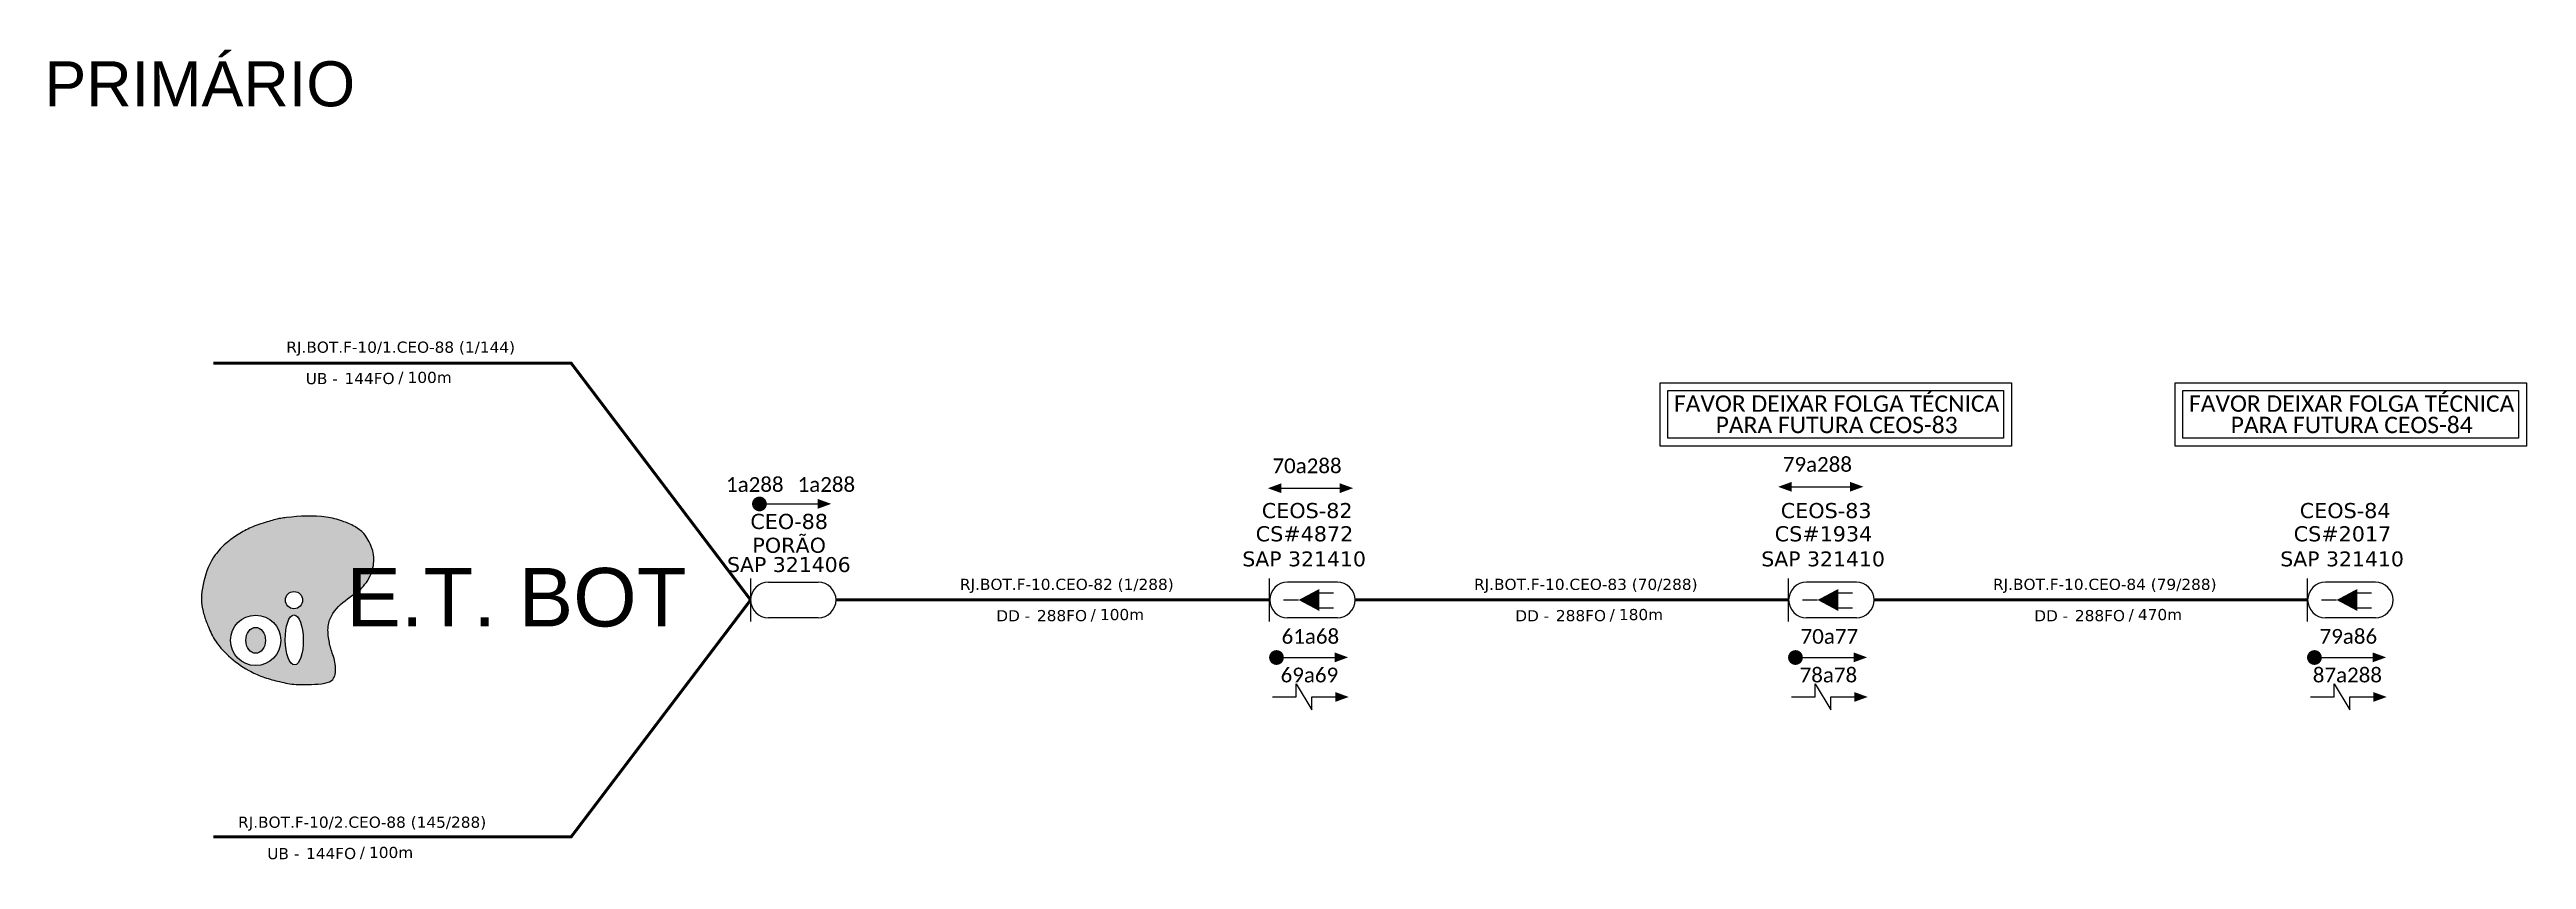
# Model space of a CAD drawing. Extents: x -11505 to -10818, y 2419 to 3408.
# Drawn here: x -11444.9 to -11112, y 3298.9 to 3407.7 of the extents above; entities that cross this region are included whole.
import ezdxf
from ezdxf.enums import TextEntityAlignment as Align

# ---------------------------------------------------------------- set-up
doc = ezdxf.new("R2010")
doc.units = ezdxf.units.DM
doc.header["$MEASUREMENT"] = 0
for name, color, linetype in [('20.4-CEOS', 1, 'Continuous'), ('20.5-CABO AÉREO', 1, 'Continuous'), ('20.5-CEO', 1, 'Continuous'), ('E.T.', 7, 'Continuous'), ('SETA', 7, 'Continuous')]:
    doc.layers.add(name, color=color, linetype=linetype)
doc.layers.add('40.1-ETIQUETAS', color=1, linetype='Continuous', lineweight=20)
doc.styles.add('ARIAL', font='arial.ttf')
doc.styles.add('siredit', font='verdana.ttf')
doc.styles.get("Standard").update_dxf_attribs({"font": 'arial.ttf'})

msp = doc.modelspace()

# ---------------------------------------------------------------- texts
at = {"color": 0, "style": 'ARIAL'}
msp.add_text('PRIMÁRIO', height=6.048, dxfattribs=at).set_placement((-11445.6, 3400.04))
at = {"color": 0, "attachment_point": 5}
for s, insert, char_height, width in [('{\\fCalibri|b0|i0|c0|p34;FAVOR DEIXAR FOLGA TÉCNICA}', (-11204.69, 3360.1), 2.2, 46.8706), ('{\\fCalibri|b0|i0|c0|p34;FAVOR DEIXAR FOLGA TÉCNICA}', (-11135.46, 3360.1), 2.2, 46.8706), ('{\\fCalibri|b0|i0|c0|p34;PARA FUTURA CEOS-83}', (-11204.69, 3357.23), 2.2, 46.8706), ('{\\fCalibri|b0|i0|c0|p34;PARA FUTURA CEOS-84}', (-11135.46, 3357.23), 2.2, 46.8706), ('{\\fCalibri|b0|i0|c0|p34;\\C7;70a288}', (-11275.88, 3351.74), 1.98, 25.1052), ('{\\fCalibri|b0|i0|c0|p34;\\C7;79a288}', (-11207.28, 3351.93), 1.98, 25.1052), ('{\\fCalibri|b0|i0|c0|p34;\\C7;1a288}', (-11340.49, 3349.23), 1.98, 25.1052), ('{\\fCalibri|b0|i0|c0|p34;\\C7;61a68}', (-11275.43, 3328.83), 1.98, 25.1052), ('{\\fCalibri|b0|i0|c0|p34;\\C7;70a77}', (-11205.67, 3328.83), 1.98, 25.1052), ('{\\fCalibri|b0|i0|c0|p34;\\C7;79a86}', (-11135.91, 3328.83), 1.98, 25.1052), ('{\\fCalibri|b0|i0|c0|p34;\\C7;69a69}', (-11275.56, 3323.64), 1.98, 25.1052), ('{\\fCalibri|b0|i0|c0|p34;\\C7;78a78}', (-11205.8, 3323.64), 1.98, 25.1052), ('{\\fCalibri|b0|i0|c0|p34;\\C7;87a288}', (-11136.04, 3323.64), 1.98, 25.1052)]:
    msp.add_mtext(s, dxfattribs=dict(at, insert=insert, char_height=char_height, width=width))
at = {"color": 5, "insert": (-11350.11, 3349.23), "char_height": 1.98, "width": 25.1052, "attachment_point": 5}
msp.add_mtext('{\\fCalibri|b0|i0|c0|p34;\\C7;1a288}', dxfattribs=at)
at = {"layer": '20.4-CEOS', "color": 0, "style": 'siredit'}
for s, height, p in [('CEOS-82', 2.028, (-11275.86, 3345.74)), ('CEOS-83', 2.028, (-11206.1, 3345.74)), ('CEOS-84', 2.028, (-11136.34, 3345.74)), ('CS#4872', 2.028, (-11276.22, 3342.62)), ('CS#1934', 2.028, (-11206.46, 3342.62)), ('CS#2017', 2.028, (-11136.7, 3342.62)), ('SAP 321410', 2, (-11276.27, 3339.25)), ('SAP 321410', 2, (-11206.51, 3339.25)), ('SAP 321410', 2, (-11136.75, 3339.25))]:
    msp.add_text(s, height=height, dxfattribs=at).set_placement(p, align=Align.MIDDLE_CENTER)
at = {"layer": '20.4-CEOS', "color": 7, "style": 'siredit'}
for s, height, p in [('CEO-88', 2.028, (-11345.49, 3344.28)), ('SAP 321406', 2, (-11345.53, 3338.49)), ('PORÃO', 2.028, (-11345.49, 3341.08))]:
    msp.add_text(s, height=height, dxfattribs=at).set_placement(p, align=Align.MIDDLE_CENTER)
at = {"layer": '40.1-ETIQUETAS', "color": 0, "style": 'siredit'}
for s, p in [('RJ.BOT.F-10.CEO-82 (1/288)', (-11308.17, 3335.83)), ('RJ.BOT.F-10.CEO-83 (70/288)', (-11238.41, 3335.83)), ('RJ.BOT.F-10.CEO-84 (79/288)', (-11168.65, 3335.83))]:
    msp.add_text(s, height=1.5, dxfattribs=at).set_placement(p, align=Align.MIDDLE_CENTER)
for s, p in [('DD - ', (-11312.43, 3331.61)), ('288FO', (-11305.45, 3331.63)), ('/', (-11304.27, 3331.77)), ('DD - ', (-11242.67, 3331.61)), ('288FO', (-11235.69, 3331.63)), ('/', (-11234.51, 3331.77)), ('DD - ', (-11172.91, 3331.61)), ('288FO', (-11165.93, 3331.63)), ('/', (-11164.75, 3331.77))]:
    msp.add_text(s, height=1.5, dxfattribs=at).set_placement(p, align=Align.MIDDLE_RIGHT)
for s, p in [('100m', (-11303.71, 3331.77)), ('180m', (-11233.95, 3331.77)), ('470m', (-11164.19, 3331.77))]:
    msp.add_text(s, height=1.5, dxfattribs=at).set_placement(p, align=Align.MIDDLE_LEFT)
at = {"layer": 'E.T.', "color": 40, "style": 'ARIAL'}
msp.add_text('E.T. BOT', height=7.861, dxfattribs=at).set_placement((-11382.15, 3330.17), align=Align.CENTER)

# ---------------------------------------------------------------- blocks, each defined once
blk = doc.blocks.new('ETIQUETA_RS5F')
at = {"layer": '40.1-ETIQUETAS', "color": 0, "style": 'siredit'}
blk.add_text('/', height=1.5, dxfattribs=at).set_placement((1.55, -1.95), align=Align.MIDDLE_RIGHT)
for tag, p in [('ETIQUETA_R_PRIMARIA', (1.18, 4.1)), ('ETIQUETA_R_SECUNDARIA', (1.18, 2.1)), ('F_ATIVAS/F_MORTAS', (1.11, -4.24))]:
    blk.add_attdef(tag, text='', height=1.5, dxfattribs=at).set_placement(p, align=Align.MIDDLE_CENTER)
for tag, p in [('TIPO_CABO', (-6.62, -2.12)), ('CAP_CABO', (0.37, -2.09))]:
    blk.add_attdef(tag, text='', height=1.5, dxfattribs=at).set_placement(p, align=Align.MIDDLE_RIGHT)
blk.add_attdef('METROS', text='', height=1.5, dxfattribs=at).set_placement((2.11, -1.95), align=Align.MIDDLE_LEFT)
for tag, p in [('FUSÃO_1', (0.82, -8.39)), ('FUSÃO_2', (0.82, -10.6)), ('FUSÃO_3', (0.82, -12.93)), ('FUSÃO_4', (0.82, -15.14)), ('FUSÃO_5', (0.82, -17.16))]:
    blk.add_attdef(tag, text='', height=1.5, dxfattribs=at).set_placement(p, align=Align.CENTER)
blk = doc.blocks.new('OI')
h = blk.add_hatch(color=40)
edge = h.paths.add_edge_path()
edge.add_spline(control_points=[(4.35, -0.67), (3.92, -0.99), (3.26, -1.5), (2.81, -2.59), (2.9, -3.5), (3.06, -4.27), (3.31, -4.85), (3.37, -5.39), (3.4, -5.88), (3.2, -6.4), (2.54, -6.61), (1.65, -6.63), (0.55, -6.67), (-0.56, -6.42), (-1.61, -6.14), (-2.77, -5.61), (-3.92, -4.77), (-4.89, -3.7), (-5.34, -2.65), (-5.6, -1.94), (-5.85, -0.96), (-5.71, 0.47), (-5.1, 2.02), (-4.14, 3.02), (-3.3, 3.61), (-2.37, 4.16), (-1.36, 4.44), (-0.56, 4.7), (0.79, 4.85), (2.24, 4.97), (3.79, 4.57), (4.67, 4.21), (5.44, 3.65), (5.76, 2.99), (6.03, 2.21), (6.01, 1.46), (5.72, 0.64), (5.31, 0.08), (4.88, -0.38), (4.51, -0.55), (4.35, -0.67)], knot_values=[0, 0, 0, 0, 1.60434, 2.417191, 3.427595, 4.282808, 4.776746, 5.304182, 5.888771, 6.258406, 6.858137, 7.79129, 8.986195, 10.124242, 11.187857, 12.242908, 13.953784, 15.414161, 16.515391, 17.349188, 17.675853, 19.552021, 21.515531, 22.568638, 23.63245, 24.621084, 25.782718, 26.745347, 27.142653, 29.870543, 31.004649, 31.921532, 32.709589, 33.801391, 34.042471, 35.192333, 35.971461, 36.628871, 37.254359, 37.836911, 37.836911, 37.836911, 37.836911], degree=3, periodic=0)
h.paths.add_polyline_path([(1.13, -0.87, -1), (-0.04, -0.87, -1)], flags=16)
edge = h.paths.add_edge_path(flags=16)
edge.add_ellipse((0.56, -3.59), major_axis=(-0.02, 1.71), ratio=0.361305, start_angle=0, end_angle=360)
h.paths.add_polyline_path([(-0.36, -3.62, -1), (-3.8, -3.62, -1)], flags=16)
edge = h.paths.add_edge_path(flags=0)
edge.add_ellipse((-2.08, -3.62), major_axis=(0, 0.885), ratio=0.758294, start_angle=0, end_angle=360)
at = {"color": 40}
for centre, radius in [((0.54, -0.87), 0.587), ((-2.08, -3.62), 1.72)]:
    blk.add_circle(centre, radius, dxfattribs=at)
blk.add_ellipse((-2.08, -3.62), major_axis=(0, 0.885), ratio=0.758294, start_param=-3.141592653589791, end_param=3.141592653589791, dxfattribs=at)
blk.add_ellipse((0.56, -3.59), major_axis=(-0.02, 1.71), ratio=0.361305, dxfattribs=at)
at = {"color": 40, "start_tangent": (-0.800898, -0.598801), "end_tangent": (-0.800898, -0.598801)}
blk.add_spline([(4.35, -0.67), (3.2, -1.78), (2.9, -2.54), (2.92, -3.55), (3.12, -4.38), (3.28, -4.85), (3.37, -5.37), (3.35, -5.95), (3.2, -6.29), (2.66, -6.55), (1.73, -6.63), (0.54, -6.62), (-0.58, -6.41), (-1.6, -6.11), (-2.56, -5.67), (-3.95, -4.67), (-4.89, -3.56), (-5.37, -2.56), (-5.64, -1.78), (-5.72, -1.46), (-5.63, 0.42), (-4.84, 2.22), (-4.13, 2.99), (-3.27, 3.62), (-2.4, 4.09), (-1.3, 4.47), (-0.37, 4.72), (0.02, 4.77), (2.75, 4.8), (3.85, 4.53), (4.69, 4.16), (5.31, 3.68), (5.85, 2.73), (5.93, 2.5), (5.94, 1.35), (5.67, 0.62), (5.29, 0.08), (4.84, -0.36), (4.35, -0.67)], degree=3, dxfattribs=at)

# ---------------------------------------------------------------- linework, layer by layer
at = {"color": 3, "ltscale": 9e-07}
for points in [[(-11228.43, 3362.91), (-11181.2, 3362.91), (-11181.2, 3354.4), (-11228.43, 3354.4)], [(-11159.2, 3362.91), (-11111.97, 3362.91), (-11111.97, 3354.4), (-11159.2, 3354.4)], [(-11227.38, 3361.86), (-11182.25, 3361.86), (-11182.25, 3355.45), (-11227.38, 3355.45)], [(-11158.15, 3361.86), (-11113.02, 3361.86), (-11113.02, 3355.45), (-11158.15, 3355.45)]]:
    msp.add_lwpolyline(points, close=True, dxfattribs=at)
at = {"color": 0, "const_width": 0.99}
for points in [[(-11349.98, 3346.63, 1), (-11348.99, 3346.63, 1)], [(-11280.48, 3326, 1), (-11279.49, 3326, 1)], [(-11210.72, 3326, 1), (-11209.73, 3326, 1)], [(-11140.96, 3326, 1), (-11139.97, 3326, 1)]]:
    msp.add_lwpolyline(points, format="xyb", close=True, dxfattribs=at)
at = {"color": 0}
for points in [[(-11277.34, 3320.7), (-11277.34, 3322.45), (-11275.24, 3318.95), (-11275.24, 3320.7)], [(-11207.58, 3320.7), (-11207.58, 3322.45), (-11205.48, 3318.95), (-11205.48, 3320.7)], [(-11137.82, 3320.7), (-11137.82, 3322.45), (-11135.72, 3318.95), (-11135.72, 3320.7)]]:
    msp.add_lwpolyline(points, dxfattribs=at)
at = {"layer": '20.4-CEOS'}
for p, q in [((-11271.8, 3336.12), (-11278.51, 3336.12)), ((-11271.8, 3331.33), (-11278.51, 3331.33))]:
    msp.add_line(p, q, dxfattribs=at)
at = {"layer": '20.4-CEOS', "color": 252}
for p, q in [((-11202.04, 3336.12), (-11208.75, 3336.12)), ((-11132.28, 3336.12), (-11138.99, 3336.12)), ((-11202.04, 3331.33), (-11208.75, 3331.33)), ((-11132.28, 3331.33), (-11138.99, 3331.33))]:
    msp.add_line(p, q, dxfattribs=at)
at = {"layer": '20.4-CEOS'}
for points in [[(-11280.91, 3330.84), (-11280.91, 3336.61)], [(-11279.05, 3333.73), (-11277.01, 3333.73)], [(-11279.05, 3333.73), (-11277.01, 3333.73)], [(-11274.36, 3334.68), (-11272.32, 3334.68)], [(-11274.36, 3334.68), (-11272.32, 3334.68)], [(-11274.36, 3332.68), (-11272.32, 3332.68)], [(-11274.36, 3332.68), (-11272.32, 3332.68)]]:
    msp.add_lwpolyline(points, dxfattribs=at)
at = {"layer": '20.4-CEOS', "color": 252}
for points in [[(-11211.15, 3330.84), (-11211.15, 3336.61)], [(-11141.39, 3330.84), (-11141.39, 3336.61)], [(-11209.29, 3333.73), (-11207.25, 3333.73)], [(-11209.29, 3333.73), (-11207.25, 3333.73)], [(-11204.6, 3334.68), (-11202.56, 3334.68)], [(-11204.6, 3334.68), (-11202.56, 3334.68)], [(-11139.53, 3333.73), (-11137.49, 3333.73)], [(-11139.53, 3333.73), (-11137.49, 3333.73)], [(-11134.84, 3334.68), (-11132.8, 3334.68)], [(-11134.84, 3334.68), (-11132.8, 3334.68)], [(-11204.6, 3332.68), (-11202.56, 3332.68)], [(-11204.6, 3332.68), (-11202.56, 3332.68)], [(-11134.84, 3332.68), (-11132.8, 3332.68)], [(-11134.84, 3332.68), (-11132.8, 3332.68)]]:
    msp.add_lwpolyline(points, dxfattribs=at)
at = {"layer": '20.4-CEOS'}
msp.add_lwpolyline([(-11277.01, 3333.73, 0, 2.95, 0), (-11274.24, 3333.73, 2.95, 2.95, 0)], format="xyseb", dxfattribs=at)
msp.add_lwpolyline([(-11277.01, 3333.73, 0, 2.95, 0), (-11274.24, 3333.73, 2.95, 2.95, 0)], format="xyseb", dxfattribs=at)
at = {"layer": '20.4-CEOS', "color": 252}
for points in [[(-11207.25, 3333.73, 0, 2.95, 0), (-11204.48, 3333.73, 2.95, 2.95, 0)], [(-11207.25, 3333.73, 0, 2.95, 0), (-11204.48, 3333.73, 2.95, 2.95, 0)], [(-11137.49, 3333.73, 0, 2.95, 0), (-11134.72, 3333.73, 2.95, 2.95, 0)], [(-11137.49, 3333.73, 0, 2.95, 0), (-11134.72, 3333.73, 2.95, 2.95, 0)]]:
    msp.add_lwpolyline(points, format="xyseb", dxfattribs=at)
at = {"layer": '20.4-CEOS'}
for centre, start, end in [((-11278.51, 3333.73), 90, 270), ((-11271.8, 3333.73), 270, 90)]:
    msp.add_arc(centre, 2.39, start, end, dxfattribs=at)
at = {"layer": '20.4-CEOS', "color": 252}
for centre, start, end in [((-11208.75, 3333.73), 90, 270), ((-11202.04, 3333.73), 270, 90), ((-11138.99, 3333.73), 90, 270), ((-11132.28, 3333.73), 270, 90)]:
    msp.add_arc(centre, 2.39, start, end, dxfattribs=at)
at = {"layer": '20.5-CABO AÉREO', "ltscale": 50, "const_width": 0.4}
for points in [[(-11422.88, 3365.55), (-11374.8, 3365.55), (-11350.67, 3333.73)], [(-11422.88, 3301.9), (-11374.8, 3301.9), (-11350.67, 3333.73)], [(-11339.17, 3333.73), (-11280.91, 3333.73)], [(-11269.41, 3333.73), (-11211.15, 3333.73)], [(-11199.65, 3333.73), (-11141.39, 3333.73)]]:
    msp.add_lwpolyline(points, dxfattribs=at)
at = {"layer": '20.5-CEO', "color": 1}
msp.add_line((-11348.28, 3336.11), (-11341.58, 3336.11), dxfattribs=at)
at = {"layer": '20.5-CEO'}
msp.add_line((-11341.58, 3331.34), (-11348.28, 3331.34), dxfattribs=at)
msp.add_lwpolyline([(-11350.67, 3336.61), (-11350.67, 3330.85)], dxfattribs=at)
for centre, start, end in [((-11348.28, 3333.73), 90, 270), ((-11341.58, 3333.73), 270, 90)]:
    msp.add_arc(centre, 2.39, start, end, dxfattribs=at)
at = {"layer": 'SETA', "color": 0}
for points in [[(-11349.48, 3346.63), (-11340.97, 3346.63)], [(-11279.33, 3348.74), (-11270.82, 3348.74)], [(-11210.73, 3348.93), (-11202.22, 3348.93)], [(-11279.99, 3326), (-11271.48, 3326)], [(-11210.23, 3326), (-11201.72, 3326)], [(-11140.47, 3326), (-11131.96, 3326)], [(-11280.5, 3320.7), (-11277.34, 3320.7)], [(-11275.24, 3320.7), (-11272.08, 3320.7)], [(-11210.74, 3320.7), (-11207.58, 3320.7)], [(-11205.48, 3320.7), (-11202.32, 3320.7)], [(-11140.98, 3320.7), (-11137.82, 3320.7)], [(-11135.72, 3320.7), (-11132.56, 3320.7)]]:
    msp.add_lwpolyline(points, dxfattribs=at)
for points in [[(-11279.33, 3349.4), (-11281.14, 3348.74), (-11279.33, 3348.08)], [(-11271.5, 3349.41), (-11269.68, 3348.75), (-11271.5, 3348.09)], [(-11210.73, 3349.59), (-11212.55, 3348.93), (-11210.73, 3348.27)], [(-11202.9, 3349.6), (-11201.09, 3348.94), (-11202.9, 3348.28)], [(-11341.65, 3347.3), (-11339.84, 3346.64), (-11341.65, 3345.98)], [(-11272.16, 3326.68), (-11270.35, 3326.02), (-11272.16, 3325.36)], [(-11202.4, 3326.68), (-11200.59, 3326.02), (-11202.4, 3325.36)], [(-11132.64, 3326.68), (-11130.83, 3326.02), (-11132.64, 3325.36)], [(-11272.08, 3321.36), (-11270.27, 3320.7), (-11272.08, 3320.04)], [(-11202.32, 3321.36), (-11200.51, 3320.7), (-11202.32, 3320.04)], [(-11132.56, 3321.36), (-11130.75, 3320.7), (-11132.56, 3320.04)]]:
    msp.add_solid(points, dxfattribs=at)

# ---------------------------------------------------------------- block references
at = {"layer": '40.1-ETIQUETAS', "color": 0}
ref = msp.add_blockref('ETIQUETA_RS5F', (-11398.89, 3365.58), dxfattribs=at)
ref.add_attrib('ETIQUETA_R_SECUNDARIA', 'RJ.BOT.F-10/1.CEO-88 (1/144)', dxfattribs={"color": 0, "height": 1.5, "style": 'siredit'}).set_placement((-11397.71, 3367.69), align=Align.MIDDLE_CENTER)
ref.add_attrib('TIPO_CABO', 'UB - ', dxfattribs={"color": 0, "height": 1.5, "style": 'siredit'}).set_placement((-11405.51, 3363.47), align=Align.MIDDLE_RIGHT)
ref.add_attrib('CAP_CABO', '144FO', dxfattribs={"color": 0, "height": 1.5, "style": 'siredit'}).set_placement((-11398.53, 3363.49), align=Align.MIDDLE_RIGHT)
ref.add_attrib('METROS', '100m', dxfattribs={"color": 0, "height": 1.5, "style": 'siredit'}).set_placement((-11396.78, 3363.63), align=Align.MIDDLE_LEFT)
ref = msp.add_blockref('ETIQUETA_RS5F', (-11404.07, 3301.77), dxfattribs=at)
ref.add_attrib('ETIQUETA_R_SECUNDARIA', 'RJ.BOT.F-10/2.CEO-88 (145/288)', dxfattribs={"color": 0, "height": 1.5, "style": 'siredit'}).set_placement((-11402.89, 3303.88), align=Align.MIDDLE_CENTER)
ref.add_attrib('TIPO_CABO', 'UB - ', dxfattribs={"color": 0, "height": 1.5, "style": 'siredit'}).set_placement((-11410.68, 3299.66), align=Align.MIDDLE_RIGHT)
ref.add_attrib('CAP_CABO', '144FO', dxfattribs={"color": 0, "height": 1.5, "style": 'siredit'}).set_placement((-11403.7, 3299.68), align=Align.MIDDLE_RIGHT)
ref.add_attrib('METROS', '100m', dxfattribs={"color": 0, "height": 1.5, "style": 'siredit'}).set_placement((-11401.96, 3299.82), align=Align.MIDDLE_LEFT)
at = {"layer": 'E.T.', "color": 7, "xscale": 1.965288924615791, "yscale": 1.965288909013875, "zscale": 1.965288907678581}
msp.add_blockref('OI', (-11413.11, 3335.42), dxfattribs=at)

msp.set_redraw_order([(e.dxf.handle, doc.entitydb.next_handle()) for e in msp.query("TEXT MTEXT ATTDEF DIMENSION ARC_DIMENSION")])  # texts and dimensions are drawn at this point

doc.saveas('drawing.dxf')
